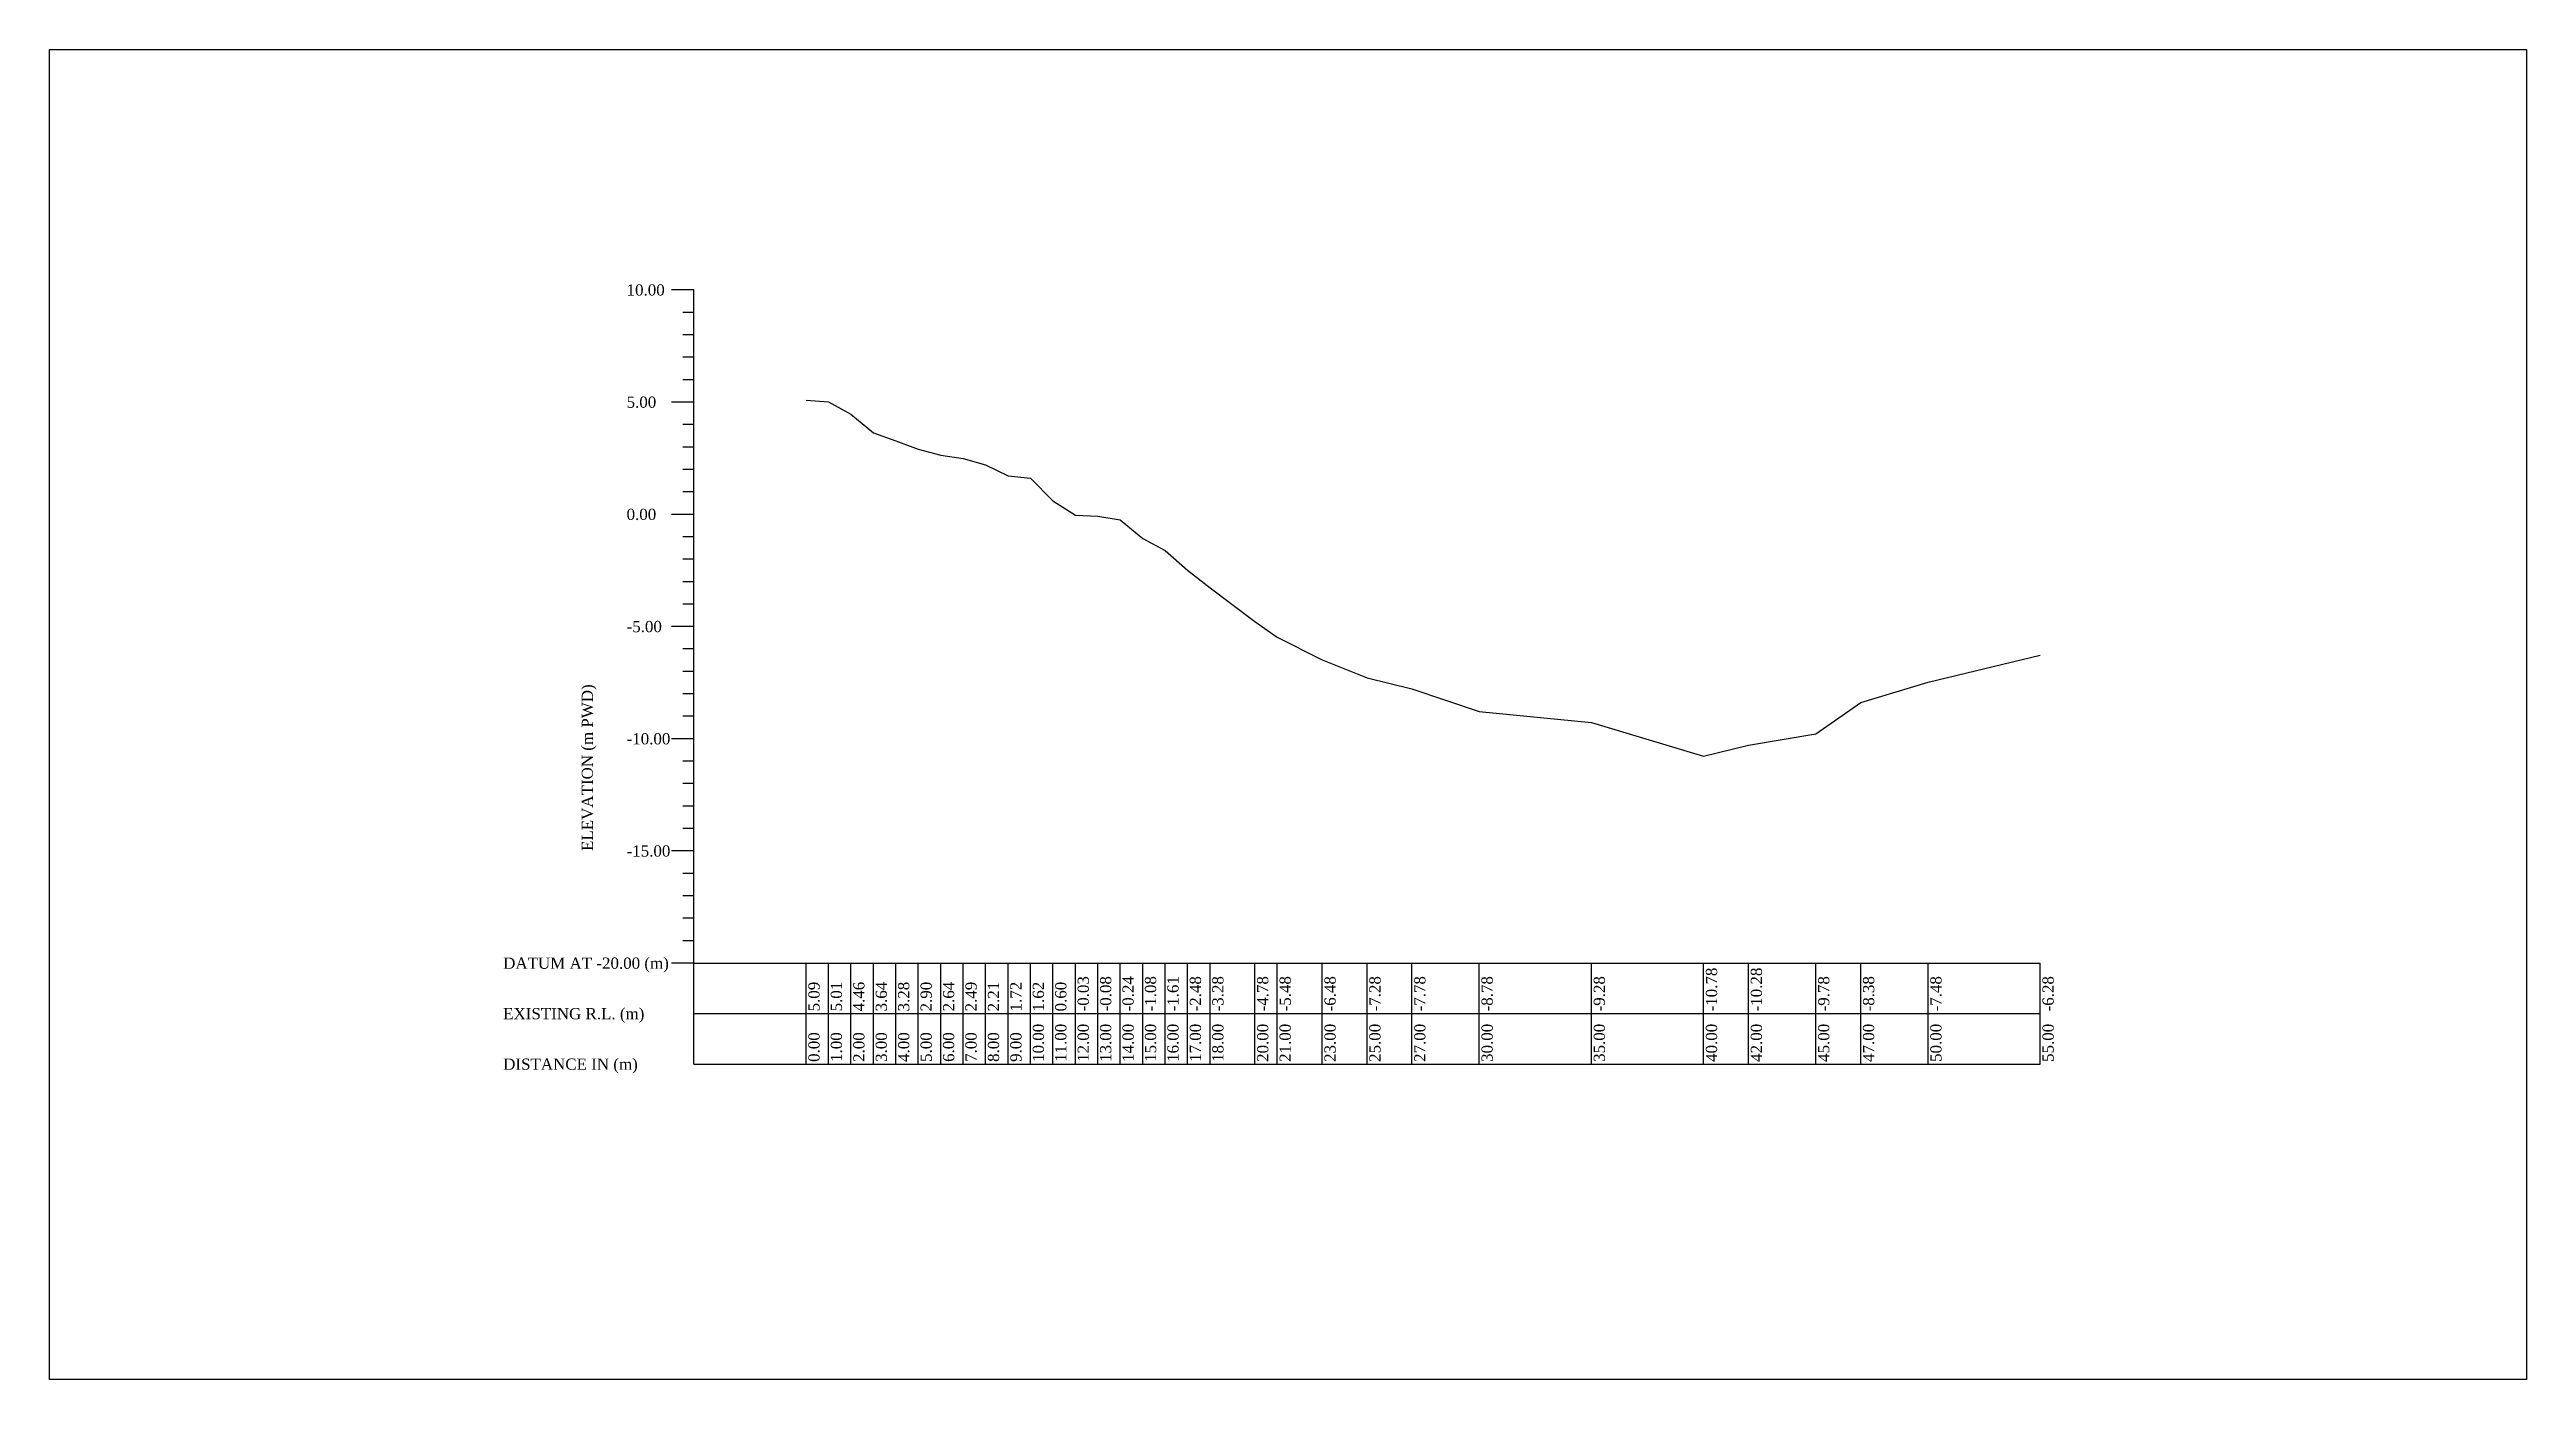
# Model space of a CAD drawing. Header units: metres. Extents: x -148477 to 168932, y -55673 to -2736.
# Drawn here: x 46627 to 46737.3, y -25222 to -25162.8 of the extents above; entities that cross this region are included whole.
import ezdxf

# ---------------------------------------------------------------- set-up
doc = ezdxf.new("R2010")
doc.units = ezdxf.units.M
doc.styles.add('liza', font='times.ttf', dxfattribs={"height": 2})

msp = doc.modelspace()

# ---------------------------------------------------------------- texts
at = {"color": 6, "linetype": 'Continuous', "lineweight": -3, "ltscale": 0.5, "char_height": 0.5, "attachment_point": 1, "style": 'liza'}
for s, insert, width in [('10.00', (46652.6805, -25173.2337), 2), ('5.00', (46652.6805, -25178.2337), 2), ('0.00', (46652.6805, -25183.2337), 2), ('-5.00', (46652.6805, -25188.2337), 2), ('-10.00', (46652.6805, -25193.2337), 2), ('-15.00', (46652.6805, -25198.2337), 2), ('DATUM AT -20.00 (m)', (46647.1805, -25203.2337), 7.5), ('EXISTING R.L. (m)', (46647.1805, -25205.4837), 7.5), ('DISTANCE IN (m)', (46647.1805, -25207.7337), 7.5)]:
    msp.add_mtext(s, dxfattribs=dict(at, insert=insert, width=width))
at = {"color": 6, "linetype": 'Continuous', "lineweight": -3, "ltscale": 0.5, "char_height": 0.5, "attachment_point": 1, "rotation": 90, "style": 'liza'}
for s, insert, width in [('ELEVATION (m PWD)', (46650.6805, -25198.4837), 10), ('-0.03', (46672.7805, -25205.6337), 2.15), ('-0.08', (46673.7805, -25205.6337), 2.15), ('-0.24', (46674.7805, -25205.6337), 2.15), ('-1.08', (46675.7805, -25205.6337), 2.15), ('-1.61', (46676.7805, -25205.6337), 2.15), ('-2.48', (46677.7805, -25205.6337), 2.15), ('-3.28', (46678.7805, -25205.6337), 2.15), ('-4.78', (46680.7805, -25205.6337), 2.15), ('-5.48', (46681.7805, -25205.6337), 2.15), ('-6.48', (46683.7805, -25205.6337), 2.15), ('-7.28', (46685.7805, -25205.6337), 2.15), ('-7.78', (46687.7805, -25205.6337), 2.15), ('-8.78', (46690.7805, -25205.6337), 2.15), ('-9.28', (46695.7805, -25205.6337), 2.15), ('-10.78', (46700.7805, -25205.6337), 2.15), ('-10.28', (46702.7805, -25205.6337), 2.15), ('-9.78', (46705.7805, -25205.6337), 2.15), ('-8.38', (46707.7805, -25205.6337), 2.15), ('-7.48', (46710.7805, -25205.6337), 2.15), ('-6.28', (46715.7805, -25205.6337), 2.15), ('5.09', (46660.7805, -25205.6337), 2.15), ('5.01', (46661.7805, -25205.6337), 2.15), ('4.46', (46662.7805, -25205.6337), 2.15), ('3.64', (46663.7805, -25205.6337), 2.15), ('3.28', (46664.7805, -25205.6337), 2.15), ('2.90', (46665.7805, -25205.6337), 2.15), ('2.64', (46666.7805, -25205.6337), 2.15), ('2.49', (46667.7805, -25205.6337), 2.15), ('2.21', (46668.7805, -25205.6337), 2.15), ('1.72', (46669.7805, -25205.6337), 2.15), ('1.62', (46670.7805, -25205.6337), 2.15), ('0.60', (46671.7805, -25205.6337), 2.15), ('10.00', (46670.7805, -25207.8837), 2.15), ('11.00', (46671.7805, -25207.8837), 2.15), ('12.00', (46672.7805, -25207.8837), 2.15), ('13.00', (46673.7805, -25207.8837), 2.15), ('14.00', (46674.7805, -25207.8837), 2.15), ('15.00', (46675.7805, -25207.8837), 2.15), ('16.00', (46676.7805, -25207.8837), 2.15), ('17.00', (46677.7805, -25207.8837), 2.15), ('18.00', (46678.7805, -25207.8837), 2.15), ('20.00', (46680.7805, -25207.8837), 2.15), ('21.00', (46681.7805, -25207.8837), 2.15), ('23.00', (46683.7805, -25207.8837), 2.15), ('25.00', (46685.7805, -25207.8837), 2.15), ('27.00', (46687.7805, -25207.8837), 2.15), ('30.00', (46690.7805, -25207.8837), 2.15), ('35.00', (46695.7805, -25207.8837), 2.15), ('40.00', (46700.7805, -25207.8837), 2.15), ('42.00', (46702.7805, -25207.8837), 2.15), ('45.00', (46705.7805, -25207.8837), 2.15), ('47.00', (46707.7805, -25207.8837), 2.15), ('50.00', (46710.7805, -25207.8837), 2.15), ('55.00', (46715.7805, -25207.8837), 2.15), ('0.00', (46660.7805, -25207.8837), 2.15), ('1.00', (46661.7805, -25207.8837), 2.15), ('2.00', (46662.7805, -25207.8837), 2.15), ('3.00', (46663.7805, -25207.8837), 2.15), ('4.00', (46664.7805, -25207.8837), 2.15), ('5.00', (46665.7805, -25207.8837), 2.15), ('6.00', (46666.7805, -25207.8837), 2.15), ('7.00', (46667.7805, -25207.8837), 2.15), ('8.00', (46668.7805, -25207.8837), 2.15), ('9.00', (46669.7805, -25207.8837), 2.15)]:
    msp.add_mtext(s, dxfattribs=dict(at, insert=insert, width=width))

# ---------------------------------------------------------------- linework, layer by layer
at = {"color": 6, "linetype": 'Continuous', "lineweight": -3, "ltscale": 0.5}
for p, q in [((46655.6805, -25173.4837), (46654.6805, -25173.4837)), ((46655.6805, -25207.9837), (46655.6805, -25173.4837)), ((46655.6805, -25174.4837), (46655.1805, -25174.4837)), ((46655.6805, -25175.4837), (46655.1805, -25175.4837)), ((46655.6805, -25176.4837), (46655.1805, -25176.4837)), ((46655.6805, -25177.4837), (46655.1805, -25177.4837)), ((46655.6805, -25178.4837), (46654.6805, -25178.4837)), ((46660.6805, -25178.3937), (46661.6805, -25178.4737)), ((46661.6805, -25178.4737), (46662.6805, -25179.0237)), ((46655.6805, -25179.4837), (46655.1805, -25179.4837)), ((46662.6805, -25179.0237), (46663.6805, -25179.8437)), ((46663.6805, -25179.8437), (46664.6805, -25180.2037)), ((46655.6805, -25180.4837), (46655.1805, -25180.4837)), ((46664.6805, -25180.2037), (46665.6805, -25180.5837)), ((46665.6805, -25180.5837), (46666.6805, -25180.8437)), ((46666.6805, -25180.8437), (46667.6805, -25180.9937)), ((46667.6805, -25180.9937), (46668.6805, -25181.2737)), ((46655.6805, -25181.4837), (46655.1805, -25181.4837)), ((46668.6805, -25181.2737), (46669.6805, -25181.7637)), ((46669.6805, -25181.7637), (46670.6805, -25181.8637)), ((46670.6805, -25181.8637), (46671.6805, -25182.8837)), ((46655.6805, -25182.4837), (46655.1805, -25182.4837)), ((46671.6805, -25182.8837), (46672.6805, -25183.5137)), ((46655.6805, -25183.4837), (46654.6805, -25183.4837)), ((46672.6805, -25183.5137), (46673.6805, -25183.5637)), ((46673.6805, -25183.5637), (46674.6805, -25183.7237)), ((46674.6805, -25183.7237), (46675.6805, -25184.5637)), ((46655.6805, -25184.4837), (46655.1805, -25184.4837)), ((46675.6805, -25184.5637), (46676.6805, -25185.0937)), ((46676.6805, -25185.0937), (46677.6805, -25185.9637)), ((46655.6805, -25185.4837), (46655.1805, -25185.4837)), ((46655.6805, -25186.4837), (46655.1805, -25186.4837)), ((46677.6805, -25185.9637), (46678.6805, -25186.7637)), ((46655.6805, -25187.4837), (46655.1805, -25187.4837)), ((46678.6805, -25186.7637), (46680.6805, -25188.2637)), ((46655.6805, -25188.4837), (46654.6805, -25188.4837)), ((46680.6805, -25188.2637), (46681.6805, -25188.9637)), ((46655.6805, -25189.4837), (46655.1805, -25189.4837)), ((46681.6805, -25188.9637), (46683.6805, -25189.9637)), ((46710.6805, -25190.9637), (46715.6805, -25189.7637)), ((46655.6805, -25190.4837), (46655.1805, -25190.4837)), ((46683.6805, -25189.9637), (46685.6805, -25190.7637)), ((46685.6805, -25190.7637), (46687.6805, -25191.2637)), ((46707.6805, -25191.8637), (46710.6805, -25190.9637)), ((46655.6805, -25191.4837), (46655.1805, -25191.4837)), ((46687.6805, -25191.2637), (46690.6805, -25192.2637)), ((46705.6805, -25193.2637), (46707.6805, -25191.8637)), ((46655.6805, -25192.4837), (46655.1805, -25192.4837)), ((46690.6805, -25192.2637), (46695.6805, -25192.7637)), ((46695.6805, -25192.7637), (46700.6805, -25194.2637)), ((46655.6805, -25193.4837), (46654.6805, -25193.4837)), ((46700.6805, -25194.2637), (46702.6805, -25193.7637)), ((46702.6805, -25193.7637), (46705.6805, -25193.2637)), ((46655.6805, -25194.4837), (46655.1805, -25194.4837)), ((46655.6805, -25195.4837), (46655.1805, -25195.4837)), ((46655.6805, -25196.4837), (46655.1805, -25196.4837)), ((46655.6805, -25197.4837), (46655.1805, -25197.4837)), ((46655.6805, -25198.4837), (46654.6805, -25198.4837)), ((46655.6805, -25199.4837), (46655.1805, -25199.4837)), ((46655.6805, -25200.4837), (46655.1805, -25200.4837)), ((46655.6805, -25201.4837), (46655.1805, -25201.4837)), ((46655.6805, -25202.4837), (46655.1805, -25202.4837)), ((46655.6805, -25203.4837), (46654.6805, -25203.4837)), ((46655.6805, -25203.4837), (46715.6805, -25203.4837)), ((46660.6805, -25207.9837), (46660.6805, -25203.4837)), ((46661.6805, -25207.9837), (46661.6805, -25203.4837)), ((46662.6805, -25207.9837), (46662.6805, -25203.4837)), ((46663.6805, -25207.9837), (46663.6805, -25203.4837)), ((46664.6805, -25207.9837), (46664.6805, -25203.4837)), ((46665.6805, -25207.9837), (46665.6805, -25203.4837)), ((46666.6805, -25207.9837), (46666.6805, -25203.4837)), ((46667.6805, -25207.9837), (46667.6805, -25203.4837)), ((46668.6805, -25207.9837), (46668.6805, -25203.4837)), ((46669.6805, -25207.9837), (46669.6805, -25203.4837)), ((46670.6805, -25207.9837), (46670.6805, -25203.4837)), ((46671.6805, -25207.9837), (46671.6805, -25203.4837)), ((46672.6805, -25207.9837), (46672.6805, -25203.4837)), ((46673.6805, -25207.9837), (46673.6805, -25203.4837)), ((46674.6805, -25207.9837), (46674.6805, -25203.4837)), ((46675.6805, -25207.9837), (46675.6805, -25203.4837)), ((46676.6805, -25207.9837), (46676.6805, -25203.4837)), ((46677.6805, -25207.9837), (46677.6805, -25203.4837)), ((46678.6805, -25207.9837), (46678.6805, -25203.4837)), ((46680.6805, -25207.9837), (46680.6805, -25203.4837)), ((46681.6805, -25207.9837), (46681.6805, -25203.4837)), ((46683.6805, -25207.9837), (46683.6805, -25203.4837)), ((46685.6805, -25207.9837), (46685.6805, -25203.4837)), ((46687.6805, -25207.9837), (46687.6805, -25203.4837)), ((46690.6805, -25207.9837), (46690.6805, -25203.4837)), ((46695.6805, -25207.9837), (46695.6805, -25203.4837)), ((46700.6805, -25207.9837), (46700.6805, -25203.4837)), ((46702.6805, -25207.9837), (46702.6805, -25203.4837)), ((46705.6805, -25207.9837), (46705.6805, -25203.4837)), ((46707.6805, -25207.9837), (46707.6805, -25203.4837)), ((46710.6805, -25207.9837), (46710.6805, -25203.4837)), ((46715.6805, -25207.9837), (46715.6805, -25203.4837)), ((46655.6805, -25205.7337), (46715.6805, -25205.7337)), ((46655.6805, -25207.9837), (46715.6805, -25207.9837))]:
    msp.add_line(p, q, dxfattribs=at)
msp.add_lwpolyline([(46626.964, -25162.771), (46737.349, -25162.771), (46737.349, -25222.034), (46626.964, -25222.034)], close=True, dxfattribs=at)

msp.set_redraw_order([(e.dxf.handle, doc.entitydb.next_handle()) for e in msp.query("TEXT MTEXT ATTDEF DIMENSION ARC_DIMENSION")])  # texts and dimensions are drawn at this point

doc.saveas('drawing.dxf')
